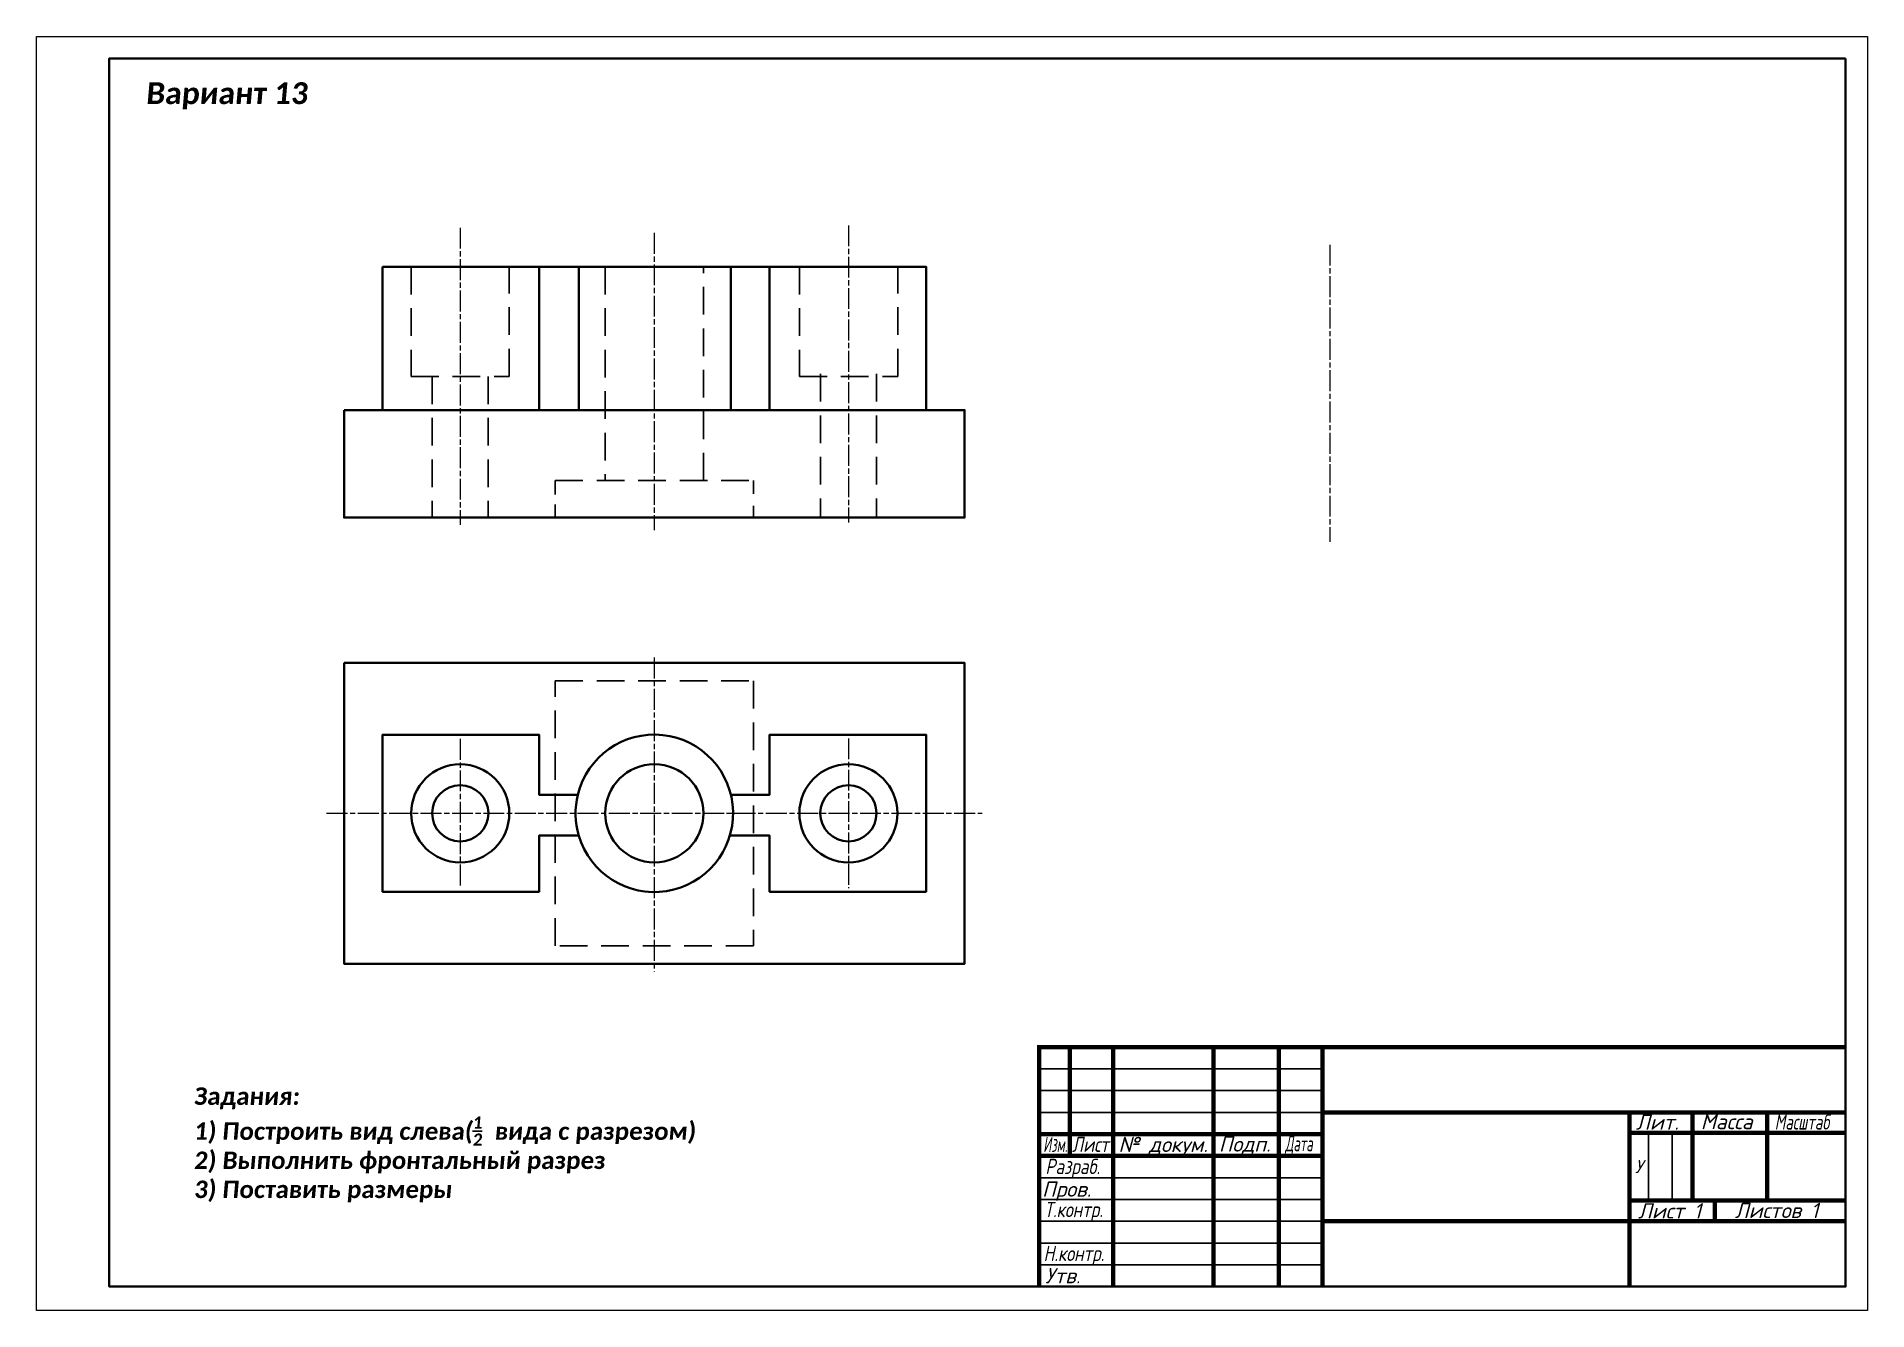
# Model space of a CAD drawing. Header units: millimetres. Extents: x 323 to 3799, y 181 to 802.
# Drawn here: x 2063.6 to 2483.6, y 183.4 to 475.8 of the extents above; entities that cross this region are included whole.
import ezdxf

# ---------------------------------------------------------------- set-up
doc = ezdxf.new("R2010")
doc.units = ezdxf.units.MM
doc.linetypes.add('ACAD_ISO08W100', pattern=[36, 24, -3, 6, -3])
doc.linetypes.add('невидимая', pattern=[9.525, 6.35, -3.175])
doc.styles.get("Standard").update_dxf_attribs({"font": 'calibri.ttf'})
doc.styles.add('стиль1', font='calibrib.ttf', dxfattribs={"oblique": 5})

msp = doc.modelspace()

# ---------------------------------------------------------------- texts
at = {"color": 7, "lineweight": 0, "style": 'стиль1', "oblique": 5}
msp.add_text('Вариант 13', height=5, dxfattribs=at).set_placement((2088.65, 460.35))
at = {"color": 5, "lineweight": 30, "insert": (2099.7, 234.63), "char_height": 4, "width": 122.6531, "attachment_point": 1, "style": 'стиль1'}
msp.add_mtext('\\A1;{\\C7;Задания:\\P1) Построить вид слева(\\H0.7x;\\S1/2;\\H1.4286x;  вида с разрезом)\\P2) Выполнить фронтальный разрез\\P3) Поставить размеры}', dxfattribs=at)
at = {"char_height": 3.5}
for s, insert, width, attachment_point in [('{\\fISOCPEUR|b0|i1|c204|p34;Лит.}', (2430.53, 228.42), 14.4663, 1), ('{\\fISOCPEUR|b0|i1|c204|p34;Масса}', (2445.41, 228.54), 17.1298, 1), ('{\\fISOCPEUR|b0|i1|c204|p34;\\W0.7;Масштаб}', (2462.38, 228.46), 18, 1), ('\\W0.6;{\\fISOCPEUR|b0|i1|c204|p34;Изм.}', (2294.56, 223.31), 7, 1), ('{\\fISOCPEUR|b0|i1|c204|p34;\\W0.8;Лист}', (2301.17, 223.31), 10, 1), ('{\\fISOCPEUR|b0|i1|c204|p34;№ докум.}', (2311.82, 223.3), 23, 1), ('{\\fISOCPEUR|b0|i1|c204|p34;Подп.}', (2340.78, 221.36), 15, 5), ('{\\fISOCPEUR|b0|i1|c204|p34;\\W0.6;Дата}', (2350.06, 223.49), 10, 1), ('\\W0.8;{\\fISOCPEUR|b0|i1|c204|p34;Разраб.}', (2295.05, 218.25), 17, 1), ('{\\fISOCPEUR|b0|i1|c204|p34;Пров.}', (2294.3, 213.04), 17, 1), ('\\W0.8;{\\fISOCPEUR|b0|i1|c204|p34;Т.контр.}', (2301.51, 206.12), 17, 5), ('{\\fISOCPEUR|b0|i1|c204|p34;Лист 1}', (2431, 208.04), 19.6013, 1), ('{\\fISOCPEUR|b0|i1|c204|p34;Листов 1}', (2453.2, 208.15), 30, 1), ('\\W0.8;{\\fISOCPEUR|b0|i1|c204|p34;Н.контр.}', (2294.63, 198.28), 17, 1), ('{\\fISOCPEUR|b0|i1|c204|p34;Утв.}', (2295.01, 193.17), 17, 1)]:
    msp.add_mtext(s, dxfattribs=dict(at, insert=insert, width=width, attachment_point=attachment_point))
at = {"color": 3, "insert": (2431.21, 216.46), "char_height": 3, "width": 4.3536, "attachment_point": 5}
msp.add_mtext('{\\fISOCPEUR|b0|i1|c204|p34;\\C256;У}', dxfattribs=at)

# ---------------------------------------------------------------- linework, layer by layer
at = {"linetype": 'ACAD_ISO08W100', "lineweight": 15, "ltscale": 0.2}
for p, q in [((2160.81, 431.96), (2160.81, 363.73)), ((2205.34, 430.76), (2205.34, 362.53)), ((2249.89, 432.51), (2249.89, 364.28)), ((2360.29, 428.06), (2360.29, 359.83)), ((2205.34, 333.31), (2205.34, 261.24)), ((2160.81, 314.61), (2160.81, 280.49)), ((2249.87, 314.76), (2249.87, 280.34)), ((2130.13, 297.55), (2280.55, 297.55))]:
    msp.add_line(p, q, dxfattribs=at)
at = {"color": 7, "lineweight": 40}
msp.add_line((2178.73, 423.02), (2231.79, 423.02), dxfattribs=at)
for p, q in [((2358.63, 233.9), (2358.63, 243.9)), ((2293.63, 238.9), (2358.63, 238.9)), ((2293.63, 233.9), (2358.63, 233.9)), ((2293.63, 228.9), (2358.63, 228.9)), ((2443.5, 228.9), (2429.03, 228.9)), ((2433.38, 224.22), (2433.38, 208.7)), ((2438.85, 224.22), (2438.85, 208.7)), ((2293.63, 213.9), (2358.63, 213.9)), ((2293.63, 208.9), (2358.63, 208.9)), ((2293.63, 203.9), (2358.63, 203.9)), ((2293.63, 198.9), (2358.63, 198.9)), ((2293.63, 193.9), (2293.63, 193.9)), ((2293.63, 193.9), (2293.63, 188.9)), ((2293.63, 193.9), (2358.63, 193.9))]:
    msp.add_line(p, q)
at = {"lineweight": 0}
msp.add_lwpolyline([(2063.63, 475.84), (2483.63, 475.84), (2483.63, 183.45), (2063.63, 183.45)], close=True, dxfattribs=at)
at = {"lineweight": 40}
for points in [[(2478.63, 470.84), (2478.63, 188.9), (2080.28, 188.9), (2080.28, 470.84)], [(2142.99, 423.02), (2178.89, 423.02), (2178.89, 390.11), (2142.99, 390.11)], [(2188.02, 423.02), (2222.9, 423.02), (2222.9, 390.11), (2188.02, 390.11)], [(2231.79, 423.02), (2267.69, 423.02), (2267.69, 390.11), (2231.79, 390.11)], [(2134.17, 390.11), (2276.51, 390.11), (2276.51, 365.43), (2134.17, 365.43)], [(2134.17, 332.09), (2276.51, 332.09), (2276.51, 263.02), (2134.17, 263.02)]]:
    msp.add_lwpolyline(points, close=True, dxfattribs=at)
at = {"linetype": 'невидимая', "lineweight": 25}
for points in [[(2149.54, 423.02), (2149.54, 397.84), (2172.07, 397.84), (2172.07, 423.02)], [(2194.08, 423.02), (2194.08, 373.91)], [(2216.6, 373.91), (2216.6, 423.02)], [(2238.61, 423.02), (2238.61, 397.84), (2261.17, 397.84), (2261.17, 423.02)], [(2154.36, 397.84), (2154.36, 365.43)], [(2167.25, 397.84), (2167.25, 365.43)], [(2243.43, 398.4), (2243.43, 365.43)], [(2256.32, 398.4), (2256.32, 365.43)], [(2182.6, 370.75), (2182.6, 373.91), (2228.08, 373.91), (2228.08, 370.91)], [(2182.6, 365.43), (2182.6, 368.44)], [(2228.08, 368.13), (2228.08, 365.43)]]:
    msp.add_lwpolyline(points, dxfattribs=at)
msp.add_lwpolyline([(2182.6, 327.95), (2228.08, 327.95), (2228.08, 267.15), (2182.6, 267.15)], close=True, dxfattribs=at)
at = {"lineweight": 40}
for points in [[(2187.78, 301.81), (2178.89, 301.81), (2178.89, 315.58), (2142.99, 315.58), (2142.99, 279.53), (2178.89, 279.53), (2178.89, 292.42), (2188.02, 292.42)], [(2222.9, 301.81), (2231.79, 301.81), (2231.79, 315.58), (2267.69, 315.58), (2267.69, 279.53), (2231.79, 279.53), (2231.79, 292.42), (2222.66, 292.42)]]:
    msp.add_lwpolyline(points, dxfattribs=at)
at = {"lineweight": 40, "const_width": 1}
for points in [[(2478.63, 243.9), (2293.63, 243.9), (2293.63, 188.9)], [(2300.63, 243.9), (2300.63, 218.9)], [(2310.63, 243.9), (2310.63, 188.9)], [(2333.63, 243.9), (2333.63, 188.9)], [(2348.63, 243.9), (2348.63, 188.9)], [(2358.63, 243.9), (2358.63, 188.9)], [(2358.63, 228.9), (2478.63, 228.9)], [(2429.03, 228.9), (2429.03, 188.9)], [(2443.5, 208.7), (2443.5, 228.9)], [(2460.63, 228.9), (2460.61, 208.7)], [(2293.63, 223.9), (2358.63, 223.9)], [(2429.03, 224.22), (2478.63, 224.22)], [(2293.63, 218.9), (2358.63, 218.9)], [(2443.5, 208.7), (2429.03, 208.7)], [(2443.5, 208.7), (2478.63, 208.7)], [(2448.63, 208.7), (2448.63, 203.9)], [(2358.63, 203.9), (2478.63, 203.9)]]:
    msp.add_lwpolyline(points, dxfattribs=at)
at = {"lineweight": 40}
for centre, radius in [((2160.81, 297.55), 11.26), ((2205.34, 297.55), 11.26), ((2249.87, 297.55), 11.26), ((2160.81, 297.55), 6.45), ((2249.87, 297.55), 6.45)]:
    msp.add_circle(centre, radius, dxfattribs=at)
for start, end in [(196.5136, 166.353), (166.353, 196.5136)]:
    msp.add_arc((2205.34, 297.55), 18.07, start, end, dxfattribs=at)

msp.set_redraw_order([(e.dxf.handle, doc.entitydb.next_handle()) for e in msp.query("TEXT MTEXT ATTDEF DIMENSION ARC_DIMENSION")])  # texts and dimensions are drawn at this point

doc.saveas('drawing.dxf')
